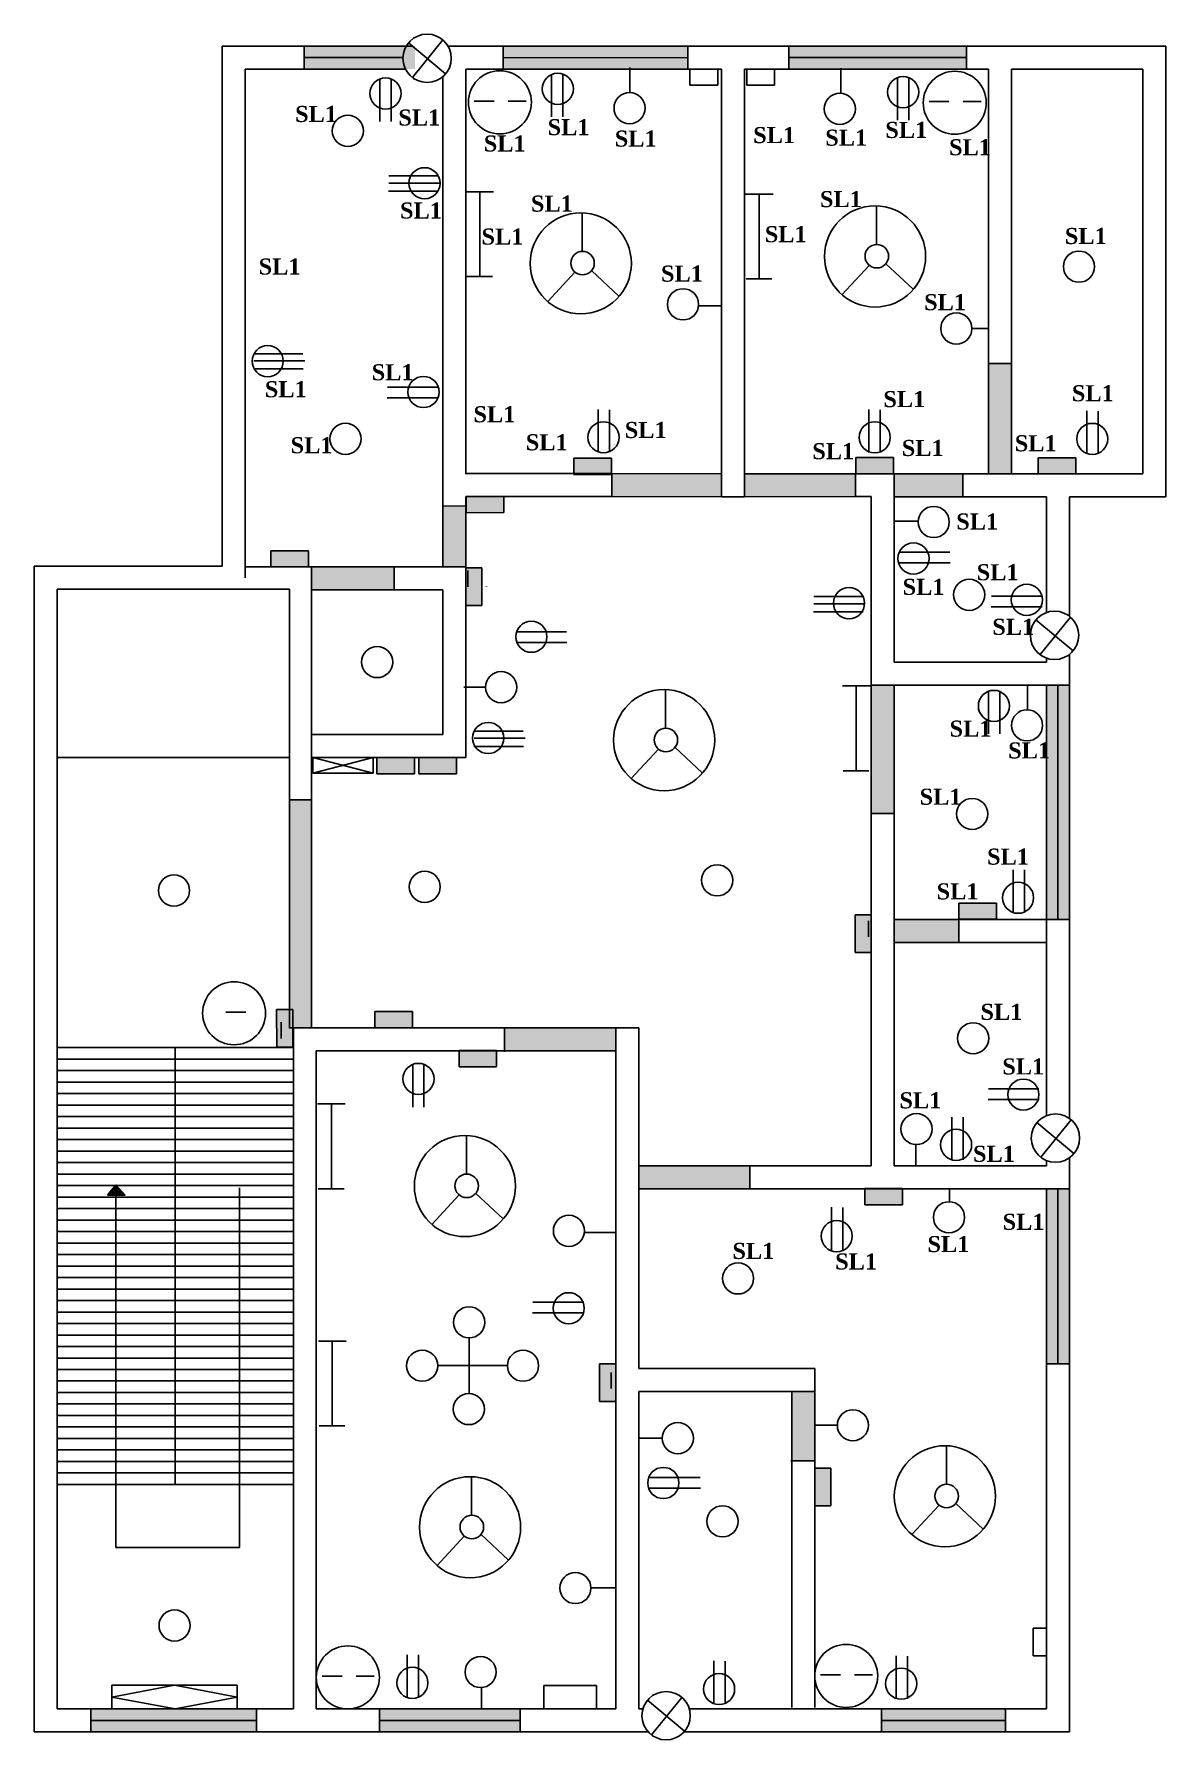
# Model space of a CAD drawing. Header units: inches. Extents: x 1 to 17879, y -3361 to 1909.
# Drawn here: x 2534 to 3026, y -1008 to -267 of the extents above; entities that cross this region are included whole.
import ezdxf

# ---------------------------------------------------------------- set-up
doc = ezdxf.new("R2010")
doc.units = ezdxf.units.IN
doc.header["$MEASUREMENT"] = 0

msp = doc.modelspace()

# ---------------------------------------------------------------- texts
at = {"char_height": 7, "width": 14.6817, "attachment_point": 1}
for insert in [(2647.14, -297.82), (2692.06, -299.36), (2757.01, -303.55), (2729.23, -310.66), (2786.21, -308.53), (2846.44, -307.01), (2877.79, -308.13), (2903.93, -304.76), (2931.65, -312.29), (2692.79, -339.8), (2749.73, -336.82), (2875.46, -334.85), (2728.25, -351.14), (2851.48, -350.1), (2982.02, -350.9), (2631.29, -364.17), (2806.32, -367.25), (2920.8, -379.67), (2680.47, -410.15), (2633.97, -417.53), (2903.07, -421.84), (2985.08, -419.28), (2724.74, -428.43), (2790.56, -435.28), (2645.19, -441.9), (2747.51, -440.62), (2872.15, -444.47), (2911.08, -443.09), (2960.24, -441.05), (2934.78, -475.07), (2943.69, -497.13), (2911.44, -503.49), (2950.47, -520.88), (2931.89, -565.16), (2957.37, -574.64), (2918.85, -594.78), (2948.19, -620.84), (2926.26, -635.95), (2945.32, -688.35), (2954.82, -712.09), (2910.07, -726.83), (2942.07, -750.08), (2954.96, -779.66), (2837.4, -792.33), (2922.27, -789.35), (2882.1, -796.91)]:
    msp.add_mtext('{\\fTimes New Roman|b1|i0|c0|p18;SL1}', dxfattribs=dict(at, insert=insert))

# ---------------------------------------------------------------- hatches: boundary and pattern name
for color, points in [(120, [(2699.23, -271.82), (2651.05, -271.82), (2651.04, -281.82), (2699.24, -281.82)]), (120, [(2939.17, -271.82), (2861.89, -271.82), (2861.89, -281.82), (2939.17, -281.82)]), (2, [(2958.79, -409.82), (2948.79, -409.82), (2948.79, -457.82), (2958.79, -457.82)]), (9, [(2784.78, -451.04), (2768.41, -451.04), (2768.41, -458.06), (2781.06, -458.06), (2784.78, -458.06)]), (9, [(2907.43, -450.69), (2891.05, -450.69), (2891.05, -457.72), (2903.71, -457.72), (2907.43, -457.72)]), (9, [(2986.78, -450.9), (2970.41, -450.9), (2970.41, -457.93), (2983.07, -457.93), (2986.78, -457.93)]), (2, [(2832.59, -457.83), (2784.96, -457.7), (2784.96, -467.7), (2832.59, -467.87)]), (2, [(2890.93, -457.82), (2842.59, -457.82), (2842.59, -467.82), (2890.93, -467.69)]), (2, [(2937.7, -457.82), (2907.72, -457.82), (2907.77, -467.82), (2937.7, -467.82)]), (2, [(2721.39, -471.86), (2711.39, -471.78), (2711.39, -498.32), (2721.44, -498.32)]), (9, [(2737.88, -467.68), (2721.51, -467.68), (2721.51, -474.71), (2734.17, -474.71), (2737.88, -474.71)]), (9, [(2652.96, -491.29), (2636.59, -491.29), (2636.59, -498.32), (2649.24, -498.32), (2652.96, -498.32)]), (2, [(2690.18, -498.32), (2654.27, -498.32), (2654.27, -508.32), (2690.18, -508.32)]), (9, [(2728.43, -515.16), (2728.43, -498.78), (2721.4, -498.78), (2721.4, -511.44), (2721.4, -515.16)]), (2, [(2907.77, -549.82), (2901.99, -549.82), (2897.77, -549.82), (2897.77, -605.6), (2907.77, -605.6)]), (120, [(2983.99, -564.42), (2983.99, -549.82), (2973.99, -549.82), (2973.99, -564.42), (2973.99, -651.62), (2983.99, -651.62)]), (9, [(2699.1, -581.27), (2682.73, -581.27), (2682.73, -588.29), (2695.39, -588.29), (2699.1, -588.29)]), (9, [(2717.38, -581.25), (2701, -581.25), (2701, -588.28), (2713.66, -588.28), (2717.38, -588.28)]), (2, [(2654.27, -599.63), (2644.67, -599.63), (2644.67, -698.82), (2646.37, -698.82), (2654.27, -698.82)]), (7, [(2654.27, -599.63), (2644.67, -599.63), (2644.67, -690.79), (2646.15, -690.79), (2646.15, -698.82), (2646.37, -698.82), (2654.27, -698.82)]), (2, [(2654.27, -599.63), (2644.67, -599.63), (2644.67, -690.79), (2646.15, -690.79), (2646.15, -698.82), (2646.37, -698.82), (2654.27, -698.82)]), (9, [(2952.27, -644.53), (2935.9, -644.53), (2935.9, -651.56), (2948.56, -651.56), (2952.27, -651.56)]), (9, [(2897.8, -666.01), (2897.8, -649.63), (2890.77, -649.63), (2890.77, -662.29), (2890.77, -666.01)]), (2, [(2935.88, -651.62), (2907.77, -651.62), (2907.77, -661.62), (2935.88, -661.62)]), (9, [(2646.15, -707.16), (2646.15, -690.79), (2639.12, -690.79), (2639.12, -703.44), (2639.12, -707.16)]), (9, [(2698.22, -691.63), (2681.84, -691.63), (2681.84, -698.66), (2694.5, -698.66), (2698.22, -698.66)]), (2, [(2786.73, -698.82), (2738.28, -698.82), (2738.28, -708.82), (2786.73, -708.82)]), (9, [(2734.83, -708.63), (2718.45, -708.63), (2718.45, -715.66), (2731.11, -715.66), (2734.83, -715.66)]), (2, [(2845.02, -758.82), (2796.73, -758.82), (2796.73, -768.82), (2845.02, -768.82)]), (9, [(2911.45, -768.72), (2895.07, -768.72), (2895.07, -775.74), (2907.73, -775.74), (2911.45, -775.74)]), (120, [(2983.99, -768.82), (2973.99, -768.82), (2973.99, -844.99), (2983.99, -844.99)]), (9, [(2786.64, -861.34), (2786.64, -844.96), (2779.61, -844.96), (2779.61, -857.62), (2779.61, -861.34)]), (2, [(2873.2, -856.92), (2863.2, -856.92), (2863.2, -887.06), (2873.2, -887.06)]), (9, [(2880.25, -906.71), (2880.25, -890.34), (2873.22, -890.34), (2873.22, -902.99), (2873.22, -906.71)]), (120, [(2630.33, -995.02), (2558.29, -995.02), (2558.29, -1005.02), (2630.33, -1005.02)]), (120, [(2744.99, -995.02), (2683.79, -995.02), (2683.79, -1005.02), (2744.99, -1005.02)]), (120, [(2956.27, -995.02), (2902.19, -995.02), (2902.19, -1005.02), (2956.27, -1005.02)])]:
    msp.add_hatch(color=color).paths.add_polyline_path(points)
h = msp.add_hatch(color=120)
h.paths.add_polyline_path([(2818.03, -271.82), (2737.61, -271.82), (2737.61, -276.86), (2818.03, -276.83)])
h.paths.add_polyline_path([(2818.03, -276.83), (2737.61, -276.86), (2737.61, -281.82), (2818.03, -281.82)])
h = msp.add_hatch(color=256)
h.paths.add_polyline_path([(2569.19, -767.4), (2568.97, -767.4), (2565.53, -771.56), (2569.19, -771.56)])
h.paths.add_polyline_path([(2569.43, -767.4), (2569.19, -767.4), (2569.19, -771.56), (2573.18, -771.56)])

# ---------------------------------------------------------------- linework, layer by layer
for p, q in [((2615.39, -271.82), (2638.19, -271.82)), ((2615.39, -281.82), (2615.39, -271.82)), ((2638.19, -271.82), (2698.47, -271.82)), ((2651.05, -271.83), (2651.04, -281.82)), ((2651.04, -281.82), (2651.04, -271.83)), ((2651.04, -271.83), (2651.05, -276.83)), ((2651.05, -271.83), (2695.48, -271.83)), ((2712.62, -283.87), (2696.45, -270.31)), ((2698.26, -285.41), (2711.45, -269.14)), ((2713.72, -271.82), (2832.59, -271.82)), ((2737.61, -271.81), (2737.61, -281.9)), ((2737.61, -271.82), (2737.61, -281.82)), ((2818.03, -271.82), (2818.03, -281.83)), ((2832.59, -271.82), (2953.79, -271.82)), ((2861.89, -271.82), (2861.89, -281.82)), ((2939.17, -271.82), (2939.17, -281.82)), ((2953.79, -271.82), (3020.99, -271.82)), ((3020.99, -271.82), (3025.99, -271.82)), ((3025.99, -271.82), (3025.99, -457.82)), ((2615.39, -498.02), (2615.39, -281.82)), ((2625.39, -281.82), (2638.19, -281.82)), ((2625.39, -503.05), (2625.39, -281.82)), ((2638.19, -281.82), (2695.22, -281.82)), ((2651.04, -281.82), (2695.18, -281.82)), ((2693.96, -276.82), (2651.05, -276.83)), ((2651.05, -276.83), (2693.96, -276.82)), ((2704.58, -277.11), (2704.58, -277.11)), ((2704.58, -277.11), (2704.58, -277.11)), ((2704.58, -277.11), (2704.58, -277.11)), ((2704.58, -277.11), (2704.58, -277.11)), ((2704.58, -277.11), (2704.58, -277.11)), ((2704.58, -277.11), (2704.58, -277.11)), ((2704.58, -277.11), (2704.58, -277.11)), ((2704.58, -277.11), (2704.58, -277.11)), ((2704.58, -277.11), (2704.58, -277.11)), ((2704.58, -277.11), (2704.58, -277.11)), ((2704.58, -277.11), (2704.58, -277.11)), ((2704.58, -277.11), (2704.58, -277.11)), ((2704.58, -277.11), (2704.58, -277.11)), ((2704.58, -277.11), (2704.58, -277.11)), ((2704.58, -277.11), (2704.58, -277.11)), ((2704.58, -277.11), (2704.58, -277.11)), ((2704.58, -277.11), (2704.58, -277.11)), ((2704.58, -277.11), (2704.58, -277.11)), ((2704.58, -277.11), (2704.58, -277.11)), ((2704.58, -277.11), (2704.58, -277.11)), ((2704.58, -277.11), (2704.58, -277.11)), ((2721.39, -281.82), (2832.59, -281.82)), ((2721.39, -281.82), (2721.39, -445.13)), ((2818.03, -276.83), (2737.61, -276.86)), ((2792.83, -291.78), (2792.83, -281.05)), ((2818.92, -281.82), (2818.92, -288.82)), ((2832.59, -281.82), (2832.59, -435.29)), ((2842.59, -281.82), (2948.79, -281.82)), ((2842.59, -281.82), (2842.59, -435.29)), ((2843.61, -281.82), (2843.61, -288.82)), ((2855.76, -288.82), (2855.76, -281.64)), ((2861.89, -276.82), (2939.17, -276.82)), ((2884.57, -292.16), (2884.57, -281.44)), ((2948.79, -281.82), (2948.79, -409.82)), ((2958.79, -281.82), (3015.99, -281.82)), ((2958.79, -281.82), (2958.79, -409.82)), ((3015.99, -281.82), (3015.99, -457.82)), ((2683.96, -286.07), (2683.96, -304.57)), ((2688.87, -286.15), (2688.87, -304.57)), ((2711.39, -285.12), (2711.39, -446.92)), ((2758.73, -284.13), (2758.73, -302.63)), ((2763.64, -284.21), (2763.64, -302.63)), ((2818.92, -288.82), (2831.08, -288.82)), ((2831.08, -288.82), (2831.08, -282.01)), ((2843.61, -288.82), (2855.76, -288.82)), ((2909.26, -285.53), (2909.26, -304.04)), ((2914.16, -285.62), (2914.16, -304.04)), ((2725.06, -295.73), (2733.73, -295.73)), ((2739.89, -295.73), (2747.72, -295.73)), ((2922.95, -295.92), (2931.61, -295.92)), ((2937.78, -295.92), (2945.61, -295.92)), ((2709.24, -328.23), (2687.94, -328.23)), ((2710.16, -331.35), (2687.94, -331.35)), ((2709.42, -334.84), (2687.76, -334.84)), ((2721.46, -335.19), (2733.49, -335.19)), ((2727.47, -335.2), (2727.47, -372.25)), ((2843.07, -336.13), (2855.11, -336.13)), ((2849.09, -336.14), (2849.09, -373.19)), ((2772.08, -360.84), (2772.08, -344.45)), ((2900.1, -357.84), (2900.1, -341.45)), ((2768.91, -370.16), (2757.05, -382.93)), ((2776.18, -369.5), (2788.03, -380.54)), ((2896.93, -367.16), (2885.07, -379.93)), ((2904.2, -366.49), (2916.05, -377.54)), ((2721.72, -372.08), (2732.96, -372.08)), ((2843.34, -373.03), (2854.57, -373.03)), ((2832.35, -384.72), (2822.66, -384.72)), ((2948.83, -394.59), (2941.46, -394.59)), ((2650.45, -405.63), (2629.15, -405.63)), ((2650.63, -412.23), (2628.97, -412.23)), ((2651.37, -408.75), (2629.15, -408.75)), ((2948.79, -409.82), (2958.79, -409.82)), ((2948.79, -409.82), (2948.79, -457.82)), ((2958.79, -409.82), (2958.79, -457.82)), ((2709.21, -420.16), (2687.35, -420.16)), ((2721.39, -445.13), (2721.39, -416.42)), ((2709.36, -424.8), (2687.2, -424.8)), ((2778.97, -429.89), (2778.97, -448.39)), ((2783.88, -429.97), (2783.88, -448.39)), ((2896.71, -429.87), (2896.71, -448.37)), ((2901.62, -429.95), (2901.62, -448.37)), ((2832.62, -435.29), (2832.59, -435.29)), ((2832.59, -435.29), (2832.59, -435.29)), ((2832.59, -435.29), (2832.59, -457.82)), ((2842.59, -435.29), (2842.59, -457.88)), ((2991.65, -430.49), (2991.65, -449)), ((2996.56, -430.58), (2996.56, -449)), ((2721.39, -445.13), (2721.39, -455.13)), ((2721.6, -445.13), (2721.6, -445.13)), ((2711.39, -446.92), (2711.39, -457.89)), ((2784.78, -451.04), (2768.41, -451.04)), ((2768.41, -451.04), (2768.41, -458.09)), ((2784.78, -458.06), (2784.78, -451.04)), ((2907.43, -450.69), (2891.05, -450.69)), ((2891.05, -450.69), (2891.05, -457.75)), ((2907.43, -457.71), (2907.43, -450.69)), ((2986.78, -450.9), (2970.41, -450.9)), ((2970.41, -450.9), (2970.41, -457.96)), ((2986.78, -457.92), (2986.78, -450.9)), ((2711.39, -457.89), (2711.39, -471.78)), ((2721.39, -458.05), (2721.39, -455.13)), ((2721.39, -457.89), (2721.39, -458.05)), ((2721.39, -457.89), (2721.43, -457.89)), ((2721.6, -457.7), (2784.96, -457.7)), ((2768.41, -458.09), (2784.78, -458.06)), ((2776.49, -458.06), (2776.49, -458.02)), ((2784.96, -457.7), (2832.59, -457.83)), ((2784.96, -457.77), (2784.96, -467.77)), ((2832.59, -457.82), (2832.59, -457.83)), ((2832.59, -457.83), (2832.59, -467.87)), ((2842.59, -457.82), (2890.93, -457.82)), ((2842.59, -457.88), (2842.59, -467.82)), ((2842.69, -457.82), (2842.69, -457.82)), ((2907.72, -457.82), (2890.93, -457.82)), ((2890.93, -457.82), (2890.93, -467.69)), ((2899.14, -457.72), (2899.14, -457.67)), ((2902.77, -457.82), (2902.77, -457.75)), ((2907.72, -457.82), (2937.7, -457.82)), ((2907.72, -457.82), (2907.77, -467.82)), ((2973.99, -457.82), (2937.7, -457.82)), ((2937.7, -457.82), (2937.7, -467.82)), ((2970.41, -457.82), (2986.78, -457.92)), ((2983.99, -457.82), (2973.99, -457.82)), ((2978.49, -457.93), (2978.49, -457.88)), ((3015.99, -457.82), (2983.99, -457.82)), ((3025.99, -457.82), (3025.99, -467.82)), ((2937.7, -462.82), (2937.7, -462.82)), ((2721.39, -471.86), (2711.39, -471.78)), ((2711.39, -471.78), (2711.39, -498.33)), ((2721.39, -467.72), (2721.6, -467.7)), ((2721.39, -471.86), (2721.39, -467.72)), ((2721.39, -471.86), (2721.44, -498.32)), ((2737.88, -467.68), (2721.51, -467.68)), ((2721.51, -467.68), (2721.51, -474.74)), ((2721.51, -474.74), (2737.88, -474.7)), ((2721.6, -467.7), (2784.96, -467.7)), ((2729.59, -474.71), (2729.59, -474.66)), ((2737.88, -474.7), (2737.88, -467.68)), ((2784.96, -467.7), (2832.59, -467.87)), ((2842.59, -467.82), (2832.59, -467.82)), ((2842.59, -467.82), (2890.93, -467.69)), ((2890.93, -467.69), (2897.79, -467.69)), ((2897.77, -467.82), (2897.79, -467.69)), ((2897.77, -539.82), (2897.77, -467.82)), ((2907.77, -539.82), (2907.77, -467.82)), ((2907.77, -467.82), (2937.7, -467.82)), ((2937.7, -467.82), (2973.99, -467.82)), ((2973.99, -467.82), (2973.99, -518.18)), ((2973.99, -467.82), (2973.99, -518.18)), ((3025.99, -467.82), (2983.99, -467.82)), ((2983.99, -467.82), (2983.99, -519.78)), ((2917.86, -478.42), (2908.17, -478.42)), ((2652.96, -491.29), (2636.59, -491.29)), ((2636.59, -491.29), (2636.59, -498.35)), ((2652.96, -498.31), (2652.96, -491.29)), ((2932.08, -496.56), (2909.92, -496.56)), ((2931.92, -491.91), (2910.07, -491.91)), ((2533.59, -503.02), (2533.59, -498.02)), ((2533.59, -498.02), (2538.59, -498.02)), ((2533.59, -508.02), (2533.59, -503.02)), ((2538.59, -498.02), (2615.39, -498.02)), ((2649.24, -498.32), (2625.39, -498.32)), ((2644.67, -498.32), (2644.67, -498.27)), ((2649.24, -498.32), (2654.27, -498.32)), ((2654.27, -498.32), (2654.27, -498.32)), ((2654.27, -498.32), (2654.27, -599.63)), ((2690.18, -498.32), (2654.27, -498.32)), ((2690.18, -498.32), (2721.44, -498.32)), ((2690.18, -508.32), (2690.18, -498.32)), ((2728.43, -498.78), (2721.37, -498.78)), ((2721.37, -498.78), (2721.44, -515.16)), ((2721.44, -498.32), (2721.44, -581.22)), ((2722.36, -499.89), (2722.36, -506.95)), ((2728.43, -515.16), (2728.43, -498.78)), ((2533.59, -581.22), (2533.59, -508.02)), ((2543.59, -581.22), (2543.59, -508.02)), ((2543.59, -508.02), (2620.39, -508.02)), ((2620.39, -508.02), (2625.39, -508.02)), ((2625.39, -508.02), (2644.67, -508.02)), ((2644.67, -599.63), (2644.67, -508.02)), ((2690.18, -508.32), (2654.27, -508.32)), ((2690.18, -508.32), (2711.44, -508.32)), ((2711.44, -508.32), (2711.44, -571.22)), ((2721.4, -506.86), (2721.45, -506.86)), ((2730.44, -506.92), (2730.44, -506.87)), ((2894.11, -511.25), (2872.82, -511.25)), ((2972.03, -510.98), (2950.18, -510.98)), ((2721.41, -515.16), (2728.43, -515.16)), ((2894.3, -517.86), (2872.63, -517.86)), ((2895.03, -514.37), (2872.82, -514.37)), ((2972.18, -515.63), (2950.02, -515.63)), ((2765.25, -526.63), (2743.4, -526.63)), ((2985.59, -534.84), (2969.41, -521.28)), ((2971.22, -536.39), (2984.42, -520.11)), ((2765.41, -531.27), (2743.25, -531.27)), ((2977.54, -528.08), (2977.54, -528.08)), ((2977.54, -528.08), (2977.54, -528.08)), ((2977.54, -528.08), (2977.54, -528.08)), ((2977.54, -528.08), (2977.54, -528.08)), ((2977.54, -528.08), (2977.54, -528.08)), ((2977.54, -528.08), (2977.54, -528.08)), ((2977.54, -528.08), (2977.54, -528.08)), ((2977.54, -528.08), (2977.54, -528.08)), ((2977.54, -528.08), (2977.54, -528.08)), ((2977.54, -528.08), (2977.54, -528.08)), ((2977.54, -528.08), (2977.54, -528.08)), ((2977.54, -528.08), (2977.54, -528.08)), ((2977.54, -528.08), (2977.54, -528.08)), ((2977.54, -528.08), (2977.54, -528.08)), ((2977.54, -528.08), (2977.54, -528.08)), ((2977.54, -528.08), (2977.54, -528.08)), ((2977.54, -528.08), (2977.54, -528.08)), ((2977.54, -528.08), (2977.54, -528.08)), ((2977.54, -528.08), (2977.54, -528.08)), ((2977.54, -528.08), (2977.54, -528.08)), ((2977.54, -528.08), (2977.54, -528.08)), ((2897.77, -539.82), (2897.77, -549.57)), ((2973.99, -539.82), (2907.77, -539.82)), ((2973.99, -537.98), (2973.99, -539.82)), ((2973.99, -537.98), (2973.99, -539.82)), ((2983.99, -536.39), (2983.99, -564.42)), ((2730.16, -550.68), (2720.48, -550.68)), ((2808.34, -568.23), (2808.34, -551.84)), ((2885.28, -550.1), (2897.31, -550.1)), ((2891.29, -550.11), (2891.29, -587.16)), ((2897.77, -549.57), (2897.77, -549.82)), ((2897.77, -549.82), (2897.77, -549.82)), ((2897.77, -549.82), (2901.99, -549.82)), ((2897.77, -605.6), (2897.77, -549.82)), ((2973.99, -549.82), (2901.99, -549.82)), ((2907.77, -605.6), (2907.77, -549.82)), ((2948.85, -552.48), (2948.85, -570.99)), ((2953.76, -552.57), (2953.76, -570.99)), ((2965.77, -560.27), (2965.77, -549.54)), ((2973.99, -549.82), (2973.99, -564.42)), ((2973.99, -549.82), (2983.98, -549.82)), ((2978.99, -651.62), (2978.99, -549.82)), ((2711.44, -571.22), (2653.99, -571.22)), ((2746.31, -569.76), (2725.01, -569.76)), ((2973.99, -564.42), (2973.99, -661.62)), ((2983.99, -564.42), (2983.99, -661.62)), ((2746.5, -576.37), (2724.83, -576.37)), ((2747.23, -572.88), (2725.01, -572.88)), ((2805.17, -577.55), (2793.31, -590.32)), ((2812.44, -576.88), (2824.29, -587.93)), ((2533.59, -698.82), (2533.59, -581.22)), ((2543.59, -698.82), (2543.59, -581.22)), ((2644.67, -581.22), (2543.59, -581.22)), ((2721.44, -581.22), (2653.99, -581.22)), ((2654.88, -581.17), (2654.88, -588.05)), ((2654.88, -588.05), (2681.17, -581.22)), ((2681.17, -588.05), (2654.88, -581.22)), ((2681.17, -588.05), (2681.17, -581.17)), ((2681.17, -581.22), (2681.17, -588.05)), ((2699.1, -581.27), (2682.73, -581.27)), ((2682.73, -581.27), (2682.73, -588.33)), ((2699.1, -588.29), (2699.1, -581.27)), ((2717.38, -581.25), (2701, -581.25)), ((2701, -581.25), (2701, -588.31)), ((2717.38, -588.27), (2717.38, -581.25)), ((2654.88, -588.05), (2681.17, -588.05)), ((2682.74, -588.29), (2699.1, -588.29)), ((2690.81, -588.29), (2690.81, -588.25)), ((2701, -588.31), (2717.38, -588.27)), ((2709.09, -588.28), (2709.09, -588.23)), ((2885.54, -586.99), (2896.78, -586.99)), ((2654.27, -599.63), (2644.67, -599.63)), ((2644.67, -599.63), (2644.67, -698.88)), ((2654.27, -599.63), (2654.27, -698.82)), ((2897.77, -661.62), (2897.77, -605.6)), ((2897.77, -605.6), (2907.77, -605.6)), ((2907.77, -661.62), (2907.77, -605.6)), ((2959.58, -630.04), (2959.58, -648.55)), ((2964.49, -630.13), (2964.49, -648.55)), ((2952.27, -644.53), (2935.9, -644.53)), ((2935.9, -644.53), (2935.9, -651.59)), ((2952.27, -651.55), (2952.27, -644.53)), ((2897.8, -649.63), (2890.74, -649.63)), ((2890.74, -649.63), (2890.78, -666.01)), ((2896.6, -659.24), (2896.6, -652.22)), ((2897.8, -666.01), (2897.8, -649.63)), ((2935.88, -651.62), (2907.76, -651.62)), ((2973.99, -651.62), (2935.88, -651.62)), ((2935.88, -651.62), (2937.33, -651.62)), ((2935.88, -651.62), (2935.88, -661.62)), ((2935.9, -651.59), (2952.27, -651.55)), ((2943.98, -651.56), (2943.98, -651.51)), ((2973.99, -651.62), (2983.98, -651.62)), ((2890.78, -666.01), (2897.8, -666.01)), ((2897.77, -661.62), (2897.77, -758.82)), ((2907.77, -661.62), (2907.77, -758.82)), ((2935.88, -661.62), (2907.77, -661.62)), ((2973.99, -661.62), (2935.88, -661.62)), ((2973.99, -661.62), (2935.88, -661.62)), ((2973.99, -661.62), (2973.99, -737)), ((2983.99, -661.62), (2983.99, -738.13)), ((2616.98, -691.95), (2625.65, -691.95)), ((2646.15, -690.79), (2639.09, -690.79)), ((2639.09, -690.79), (2639.13, -707.16)), ((2641.09, -703.41), (2641.09, -696.39)), ((2646.15, -707.16), (2646.15, -690.79)), ((2698.22, -691.63), (2681.84, -691.63)), ((2681.84, -691.63), (2681.84, -698.69)), ((2698.22, -698.65), (2698.22, -691.63)), ((2533.59, -1000.02), (2533.59, -698.82)), ((2543.59, -995.02), (2543.59, -698.82)), ((2646.37, -698.82), (2644.67, -698.82)), ((2646.37, -995.02), (2646.37, -698.82)), ((2738.28, -698.82), (2646.37, -698.82)), ((2689.93, -698.66), (2689.93, -698.61)), ((2738.28, -698.82), (2738.28, -709.18)), ((2738.28, -698.82), (2786.73, -698.82)), ((2786.73, -995.02), (2786.73, -698.82)), ((2796.73, -698.82), (2786.73, -698.82)), ((2796.73, -846.92), (2796.73, -698.82)), ((2543.36, -707.4), (2646.54, -707.4)), ((2594.95, -707.4), (2594.95, -897.4)), ((2639.13, -707.16), (2646.15, -707.16)), ((2656.37, -995.02), (2656.37, -708.82)), ((2738.28, -708.82), (2656.37, -708.82)), ((2734.83, -708.63), (2718.45, -708.63)), ((2718.45, -708.63), (2718.45, -715.69)), ((2734.83, -715.65), (2734.83, -708.63)), ((2738.28, -708.82), (2786.73, -708.82)), ((2543.36, -712.4), (2646.54, -712.4)), ((2543.36, -717.4), (2646.54, -717.4)), ((2698.31, -714.73), (2698.31, -733.23)), ((2703.21, -714.82), (2703.21, -733.23)), ((2718.45, -715.69), (2734.83, -715.69)), ((2726.54, -715.66), (2726.54, -715.61)), ((2543.36, -722.4), (2646.54, -722.4)), ((2970.73, -725.31), (2948.88, -725.31)), ((2543.36, -727.4), (2646.54, -727.4)), ((2543.36, -732.4), (2646.54, -732.4)), ((2656.93, -731.91), (2668.96, -731.91)), ((2662.95, -731.93), (2662.95, -768.97)), ((2970.89, -729.96), (2948.73, -729.96)), ((2543.36, -737.4), (2646.54, -737.4)), ((2932.89, -737.63), (2932.89, -756.14)), ((2937.8, -737.72), (2937.8, -756.14)), ((2985.99, -753.5), (2969.82, -739.94)), ((2971.63, -755.04), (2984.82, -738.77)), ((2543.36, -742.4), (2646.54, -742.4)), ((2543.36, -747.4), (2646.54, -747.4)), ((2721.67, -762.18), (2721.67, -745.79)), ((2977.95, -746.74), (2977.95, -746.74)), ((2977.95, -746.74), (2977.95, -746.74)), ((2977.95, -746.74), (2977.95, -746.74)), ((2977.95, -746.74), (2977.95, -746.74)), ((2977.95, -746.74), (2977.95, -746.74)), ((2977.95, -746.74), (2977.95, -746.74)), ((2977.95, -746.74), (2977.95, -746.74)), ((2977.95, -746.74), (2977.95, -746.74)), ((2977.95, -746.74), (2977.95, -746.74)), ((2977.95, -746.74), (2977.95, -746.74)), ((2977.95, -746.74), (2977.95, -746.74)), ((2977.95, -746.74), (2977.95, -746.74)), ((2977.95, -746.74), (2977.95, -746.74)), ((2977.95, -746.74), (2977.95, -746.74)), ((2977.95, -746.74), (2977.95, -746.74)), ((2977.95, -746.74), (2977.95, -746.74)), ((2977.95, -746.74), (2977.95, -746.74)), ((2977.95, -746.74), (2977.95, -746.74)), ((2977.95, -746.74), (2977.95, -746.74)), ((2977.95, -746.74), (2977.95, -746.74)), ((2977.95, -746.74), (2977.95, -746.74)), ((2543.36, -752.4), (2646.54, -752.4)), ((2917.2, -758.77), (2917.2, -749.58)), ((2973.99, -756.48), (2973.99, -758.82)), ((2983.99, -755.35), (2983.99, -758.82)), ((2543.36, -757.4), (2646.54, -757.4)), ((2543.36, -762.4), (2646.54, -762.4)), ((2845.02, -758.82), (2796.69, -758.82)), ((2897.77, -758.82), (2845.02, -758.82)), ((2845.02, -758.82), (2845.02, -769.11)), ((2973.99, -758.82), (2907.77, -758.82)), ((2983.99, -758.82), (2983.99, -854.82)), ((2543.36, -767.4), (2646.54, -767.4)), ((2569.19, -767.14), (2565.53, -771.56)), ((2565.53, -771.56), (2565.53, -771.56)), ((2565.53, -771.56), (2573.18, -771.56)), ((2569.19, -924.81), (2569.19, -767.14)), ((2573.18, -771.56), (2569.19, -767.14)), ((2622.92, -768.36), (2622.92, -924.81)), ((2657.2, -768.81), (2668.43, -768.81)), ((2718.5, -771.5), (2706.64, -784.27)), ((2725.77, -770.83), (2737.61, -781.88)), ((2845.02, -768.82), (2796.68, -768.82)), ((2973.99, -768.82), (2845.02, -768.82)), ((2911.45, -768.72), (2895.07, -768.72)), ((2895.07, -768.72), (2895.07, -775.78)), ((2911.45, -775.74), (2911.45, -768.72)), ((2931.79, -774.39), (2931.79, -768.83)), ((2973.99, -768.82), (2973.99, -854.82)), ((2973.99, -768.82), (2983.99, -768.82)), ((2978.99, -844.99), (2978.99, -768.82)), ((2543.36, -772.4), (2646.54, -772.4)), ((2543.36, -777.4), (2646.54, -777.4)), ((2880.53, -776.86), (2880.53, -795.37)), ((2885.44, -776.95), (2885.44, -795.37)), ((2895.07, -775.78), (2911.45, -775.74)), ((2903.15, -775.74), (2903.15, -775.7)), ((2543.36, -782.4), (2646.54, -782.4)), ((2543.36, -787.4), (2646.54, -787.4)), ((2543.36, -792.4), (2646.54, -792.4)), ((2786.6, -787.88), (2773.02, -787.88)), ((2543.36, -797.4), (2646.54, -797.4)), ((2543.36, -802.4), (2646.54, -802.4)), ((2543.36, -807.4), (2646.54, -807.4)), ((2543.36, -812.4), (2646.54, -812.4)), ((2543.36, -817.4), (2646.54, -817.4)), ((2543.36, -822.4), (2646.54, -822.4)), ((2772.53, -822.79), (2750.37, -822.79)), ((2772.38, -818.14), (2750.53, -818.14)), ((2543.36, -827.4), (2646.54, -827.4)), ((2543.36, -832.4), (2646.54, -832.4)), ((2543.36, -837.4), (2646.54, -837.4)), ((2657.28, -835.01), (2669.31, -835.01)), ((2663.3, -835.02), (2663.3, -872.07)), ((2722.94, -833.48), (2722.94, -857.87)), ((2543.36, -842.4), (2646.54, -842.4)), ((2709.29, -845.68), (2739.5, -845.68)), ((2786.64, -844.96), (2779.58, -844.96)), ((2779.58, -844.96), (2779.62, -861.34)), ((2786.64, -861.34), (2786.64, -844.96)), ((2973.99, -844.99), (2983.99, -844.99)), ((2543.36, -847.4), (2646.54, -847.4)), ((2543.36, -852.4), (2646.54, -852.4)), ((2784.58, -855.7), (2784.58, -848.68)), ((2796.73, -846.92), (2873.2, -846.92)), ((2873.2, -846.92), (2873.2, -856.92)), ((2543.36, -857.4), (2646.54, -857.4)), ((2796.73, -995.02), (2796.73, -856.92)), ((2796.73, -856.92), (2873.2, -856.92)), ((2863.2, -887.06), (2863.2, -856.92)), ((2873.2, -887.06), (2873.2, -856.92)), ((2973.99, -854.82), (2973.99, -995.02)), ((2983.99, -854.82), (2983.99, -1000.02)), ((2543.36, -862.4), (2646.54, -862.4)), ((2543.36, -867.4), (2646.54, -867.4)), ((2779.62, -861.34), (2786.64, -861.34)), ((2543.36, -872.4), (2646.54, -872.4)), ((2657.55, -871.9), (2668.78, -871.9)), ((2883.01, -871.67), (2873.33, -871.67)), ((2543.36, -877.4), (2646.54, -877.4)), ((2543.36, -882.4), (2646.54, -882.4)), ((2806.87, -877.3), (2796.64, -877.3)), ((2930.47, -897.1), (2930.47, -880.7)), ((2543.36, -887.4), (2646.54, -887.4)), ((2873.2, -887.06), (2862.84, -887.06)), ((2863.2, -887.06), (2863.2, -994.39)), ((2873.2, -887.06), (2873.2, -994.39)), ((2543.36, -892.4), (2646.54, -892.4)), ((2543.36, -897.4), (2646.54, -897.4)), ((2723.92, -910.56), (2723.92, -894.16)), ((2823.38, -894.43), (2801.52, -894.43)), ((2880.25, -890.34), (2873.19, -890.34)), ((2873.19, -890.34), (2873.23, -906.71)), ((2880.25, -906.71), (2880.25, -890.34)), ((2823.53, -899.08), (2801.37, -899.08)), ((2873.22, -898.42), (2873.27, -898.42)), ((2873.23, -906.71), (2880.25, -906.71)), ((2927.3, -906.41), (2915.44, -919.18)), ((2934.57, -905.75), (2946.42, -916.79)), ((2720.74, -919.88), (2708.88, -932.64)), ((2728.02, -919.21), (2739.86, -930.25)), ((2622.92, -924.81), (2569.19, -924.81)), ((2786.7, -942.42), (2775.96, -942.42)), ((2973.99, -959.87), (2968.27, -959.87)), ((2968.27, -959.87), (2968.27, -971.9)), ((2695.88, -971.45), (2695.88, -989.95)), ((2700.78, -971.53), (2700.78, -989.95)), ((2968.27, -971.9), (2974, -971.9)), ((2829.37, -974.12), (2829.37, -992.62)), ((2834.28, -974.2), (2834.28, -992.62)), ((2908.7, -971.95), (2908.7, -990.45)), ((2913.61, -972.03), (2913.61, -990.45)), ((2567.39, -995.13), (2567.39, -984.71)), ((2567.39, -984.71), (2621.95, -984.71)), ((2567.39, -989.92), (2594.67, -984.71)), ((2594.67, -984.71), (2621.95, -989.89)), ((2621.95, -984.71), (2621.95, -995.07)), ((2658.91, -980.79), (2667.57, -980.79)), ((2673.74, -980.79), (2681.57, -980.79)), ((2728.23, -994.75), (2728.23, -985.58)), ((2755.38, -995.03), (2755.38, -984.88)), ((2755.38, -984.88), (2778.25, -984.88)), ((2778.25, -984.88), (2778.25, -995.35)), ((2875.74, -980.16), (2884.41, -980.16)), ((2890.57, -980.16), (2898.4, -980.16)), ((2594.98, -995.02), (2567.39, -989.92)), ((2621.95, -989.89), (2594.98, -995.02)), ((2816.59, -1004.74), (2800.42, -991.18)), ((2802.23, -1006.28), (2815.42, -990.01)), ((2533.59, -1005.02), (2533.59, -1000.02)), ((2646.37, -995.02), (2543.59, -995.02)), ((2558.29, -995.02), (2558.29, -1005.02)), ((2558.29, -1000.02), (2630.33, -1000.01)), ((2630.33, -995.02), (2630.33, -1005)), ((2683.79, -995.02), (2656.37, -995.02)), ((2744.99, -995.02), (2683.79, -995.02)), ((2683.79, -995.02), (2683.79, -1005.02)), ((2683.79, -1000.02), (2744.99, -1000.02)), ((2786.73, -995.02), (2744.99, -995.02)), ((2744.99, -995.02), (2744.99, -1005.02)), ((2798.45, -995.02), (2796.73, -995.02)), ((2808.55, -997.98), (2808.55, -997.98)), ((2808.55, -997.98), (2808.55, -997.98)), ((2808.55, -997.98), (2808.55, -997.98)), ((2808.55, -997.98), (2808.55, -997.98)), ((2808.55, -997.98), (2808.55, -997.98)), ((2808.55, -997.98), (2808.55, -997.98)), ((2808.55, -997.98), (2808.55, -997.98)), ((2808.55, -997.98), (2808.55, -997.98)), ((2808.55, -997.98), (2808.55, -997.98)), ((2808.55, -997.98), (2808.55, -997.98)), ((2808.55, -997.98), (2808.55, -997.98)), ((2808.55, -997.98), (2808.55, -997.98)), ((2808.55, -997.98), (2808.55, -997.98)), ((2808.55, -997.98), (2808.55, -997.98)), ((2808.55, -997.98), (2808.55, -997.98)), ((2808.55, -997.98), (2808.55, -997.98)), ((2808.55, -997.98), (2808.55, -997.98)), ((2808.55, -997.98), (2808.55, -997.98)), ((2808.55, -997.98), (2808.55, -997.98)), ((2808.55, -997.98), (2808.55, -997.98)), ((2808.55, -997.98), (2808.55, -997.98)), ((2902.19, -995.02), (2818.64, -995.02)), ((2973.99, -995.02), (2902.19, -995.02)), ((2902.19, -995.02), (2902.19, -1005.02)), ((2902.19, -1000.02), (2956.27, -1000.02)), ((2956.27, -1004.73), (2956.27, -995.02)), ((2983.99, -1000.02), (2983.99, -1005.02)), ((2538.59, -1005.02), (2533.59, -1005.02)), ((2683.79, -1005.02), (2538.59, -1005.02)), ((2744.99, -1005.02), (2683.79, -1005.02)), ((2800.74, -1005.02), (2744.99, -1005.02)), ((2902.19, -1005.02), (2816.35, -1005.02)), ((2978.99, -1005.02), (2902.19, -1005.02)), ((2902.19, -1005.02), (2956.27, -1005.02)), ((2956.27, -1005.02), (2956.27, -1004.73)), ((2983.99, -1005.02), (2978.99, -1005.02))]:
    msp.add_line(p, q)
for centre, radius in [((2704.58, -277.11), 10.52), ((2686.5, -292.4), 6.78), ((2736.23, -296.25), 13.71), ((2761.41, -290.4), 6.78), ((2911.67, -291.81), 6.78), ((2934.12, -296.44), 13.71), ((2792.66, -298.78), 6.78), ((2884.13, -299.12), 6.78), ((2670.08, -308.67), 6.78), ((2703.46, -331.46), 6.78), ((2771.44, -366.3), 21.99), ((2899.46, -363.29), 21.99), ((2772.2, -366.19), 5.12), ((2900.22, -363.19), 5.12), ((2988.17, -367.73), 6.78), ((2815.9, -384.12), 6.78), ((2934.81, -394.65), 6.78), ((2635.22, -408.8), 6.78), ((2702.98, -422.25), 6.78), ((2669.03, -442.62), 6.78), ((2781.31, -441.95), 6.78), ((2899.31, -441.97), 6.78), ((2993.97, -442.66), 6.78), ((2924.97, -478.78), 6.78), ((2916.16, -494.63), 6.78), ((2940.43, -510.44), 6.78), ((2888.12, -514.1), 6.78), ((2965.47, -512.67), 6.78), ((2977.54, -528.08), 10.52), ((2749.93, -528.69), 6.78), ((2682.85, -539.71), 6.78), ((2736.77, -550.64), 6.78), ((2807.69, -573.68), 21.99), ((2951.17, -558.79), 6.78), ((2965.58, -567.24), 6.78), ((2731.16, -572.74), 6.78), ((2808.45, -573.58), 5.12), ((2941.72, -605.77), 6.78), ((2830.76, -634.64), 6.78), ((2594.45, -639.08), 6.78), ((2703.53, -637.48), 6.78), ((2961.67, -642.21), 6.78), ((2620.6, -692.47), 13.71), ((2942.15, -703.34), 6.78), ((2700.8, -721.02), 6.78), ((2963.99, -727.84), 6.78), ((2917.46, -742.82), 6.78), ((2977.95, -746.74), 10.52), ((2721.02, -767.63), 21.99), ((2934.7, -749.65), 6.78), ((2721.78, -767.53), 5.12), ((2931.62, -781.2), 6.78), ((2766.27, -787.08), 6.78), ((2882.77, -789.38), 6.78), ((2839.84, -807.78), 6.78), ((2766.18, -820.77), 6.78), ((2722.85, -826.89), 6.78), ((2702.45, -845.75), 6.78), ((2746.3, -845.75), 6.78), ((2722.71, -864.61), 6.78), ((2889.83, -871.67), 6.78), ((2813.65, -877.29), 6.78), ((2929.83, -902.55), 21.99), ((2807.34, -896.76), 6.78), ((2723.27, -916.01), 21.99), ((2930.59, -902.45), 5.12), ((2724.03, -915.91), 5.12), ((2833.11, -913.43), 6.78), ((2769.07, -942.46), 6.78), ((2594.71, -958.75), 6.78), ((2670.08, -981.31), 13.71), ((2886.91, -980.68), 13.71), ((2698.16, -983.71), 6.78), ((2727.85, -978.99), 6.78), ((2910.85, -984.05), 6.78), ((2831.59, -986.38), 6.78), ((2808.55, -997.98), 10.52)]:
    msp.add_circle(centre, radius)

msp.set_redraw_order([(e.dxf.handle, doc.entitydb.next_handle()) for e in msp.query("TEXT MTEXT ATTDEF DIMENSION ARC_DIMENSION")])  # texts and dimensions are drawn at this point

doc.saveas('drawing.dxf')
